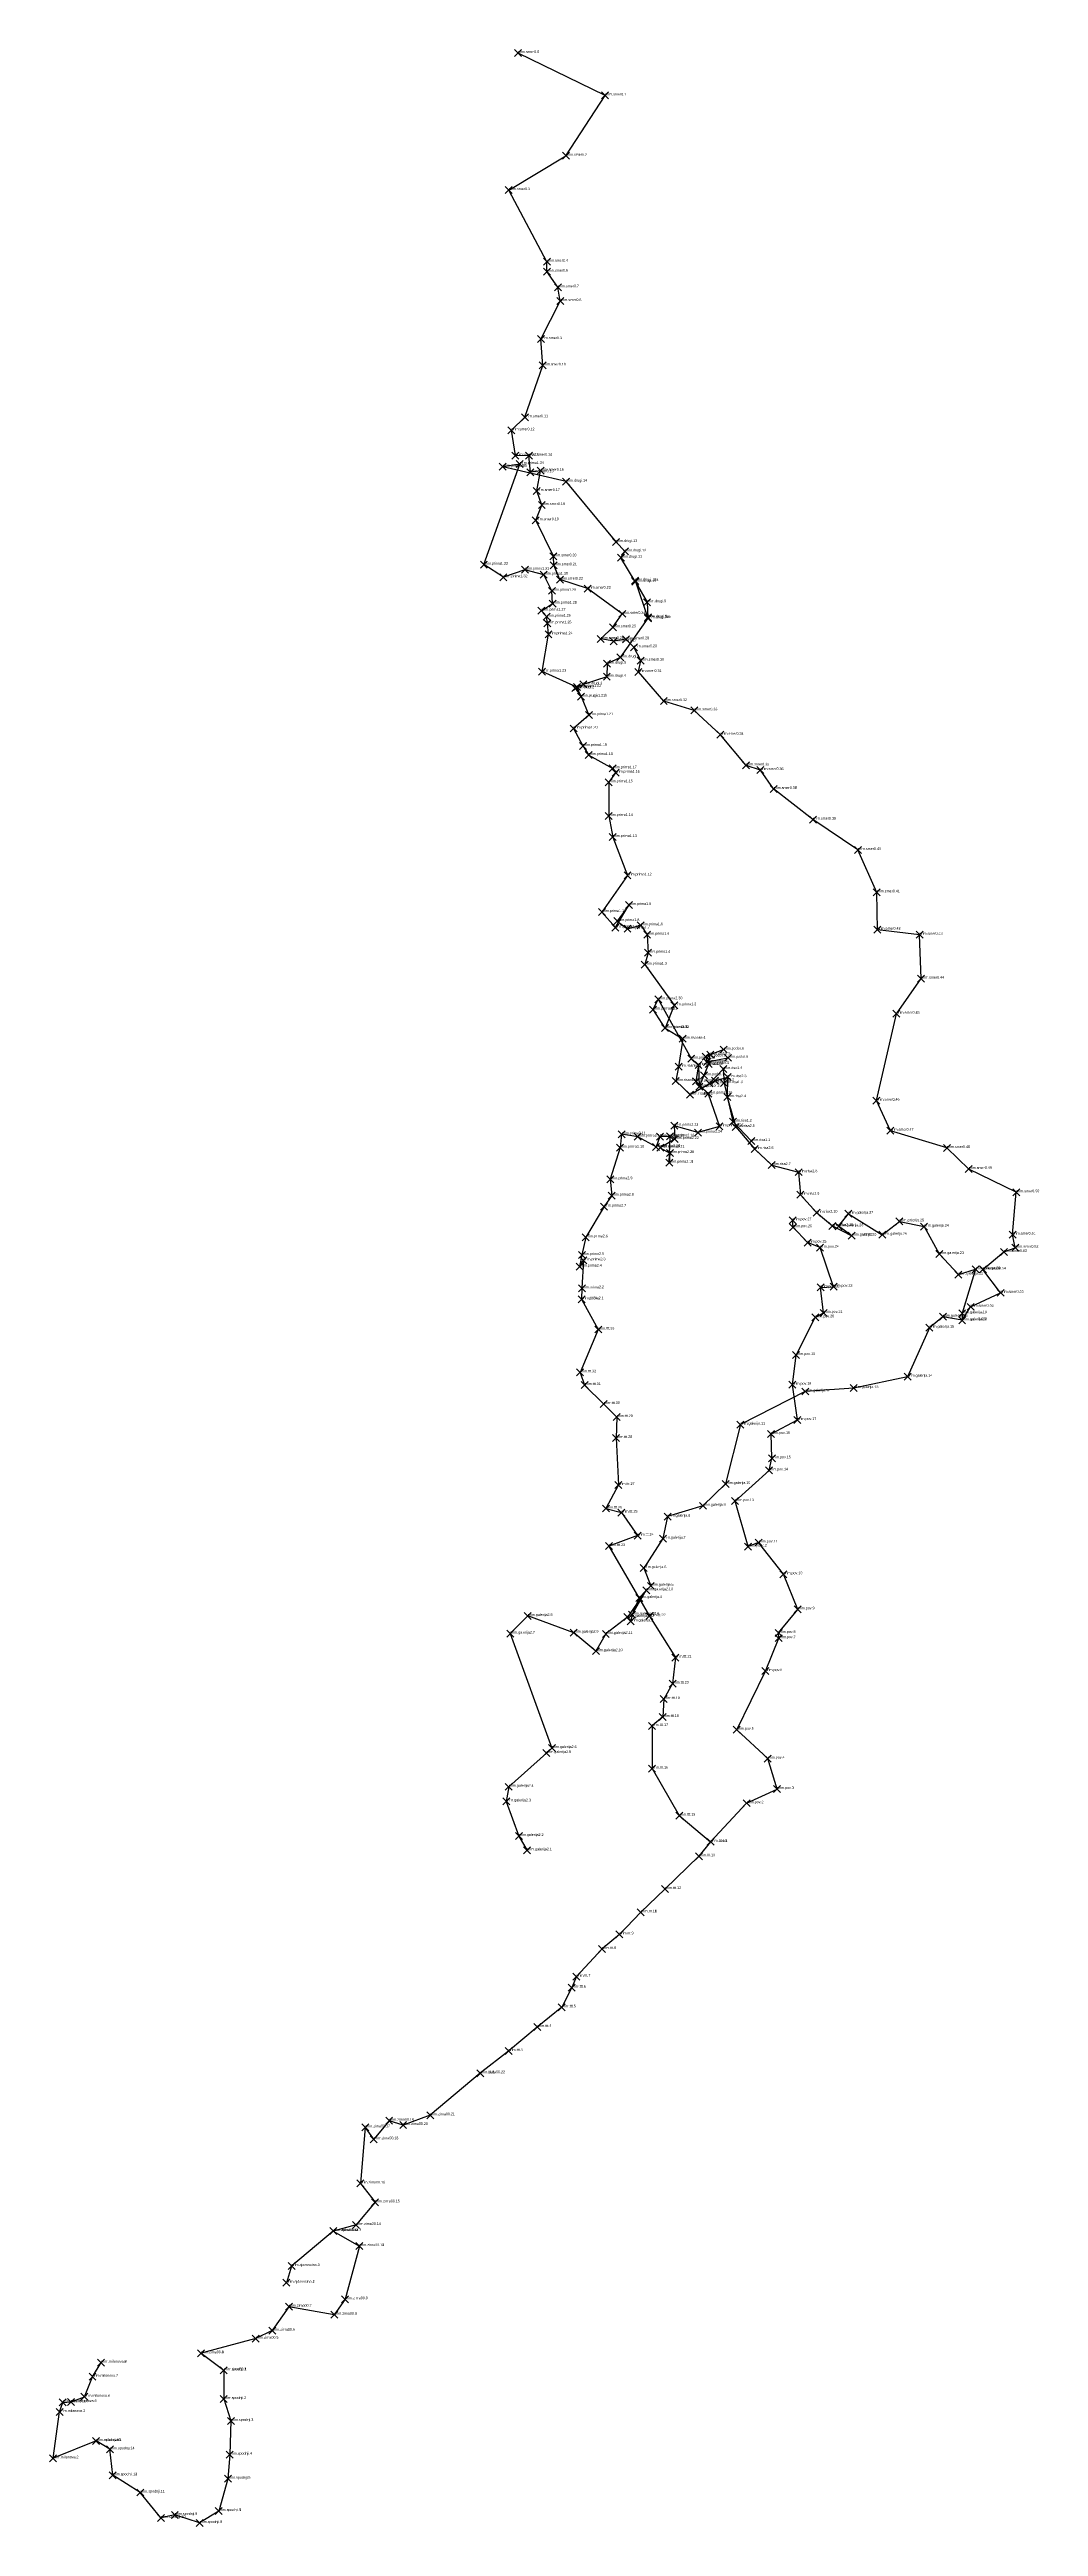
# Model space of a CAD drawing. Extents: x 5404457 to 5404684, y 5123274 to 5123842.
import ezdxf

# ---------------------------------------------------------------- set-up
doc = ezdxf.new("R2010")
doc.units = 0
doc.header["$PDMODE"] = 3
doc.header["$PDSIZE"] = 0.8
for name, color, linetype in [('CentreLine', 5, 'CONTINUOUS'), ('Labels', 7, 'CONTINUOUS'), ('Stations', 7, 'CONTINUOUS')]:
    doc.layers.add(name, color=color, linetype=linetype)

msp = doc.modelspace()

# ---------------------------------------------------------------- linework, layer by layer
at = {"layer": 'CentreLine'}
for p, q in [((5404584.18, 5123831.46, 1610.27), (5404564.21, 5123841.2, 1630.28)), ((5404575.2, 5123817.62, 1606.16), (5404584.18, 5123831.46, 1610.27)), ((5404562.09, 5123809.75, 1594.22), (5404575.2, 5123817.62, 1606.16)), ((5404570.83, 5123793.32, 1587.44), (5404562.09, 5123809.75, 1594.22)), ((5404570.83, 5123791.07, 1581.24), (5404570.83, 5123793.32, 1587.44)), ((5404573.34, 5123787.48, 1574.58), (5404570.83, 5123791.07, 1575.04)), ((5404570.83, 5123791.07, 1575.04), (5404570.83, 5123791.07, 1581.24)), ((5404569.45, 5123775.57, 1566.23), (5404573.9, 5123784.3, 1569.41)), ((5404573.9, 5123784.3, 1569.41), (5404573.34, 5123787.48, 1574.58)), ((5404569.87, 5123769.53, 1564.49), (5404569.45, 5123775.57, 1566.23)), ((5404565.78, 5123757.64, 1560.16), (5404569.87, 5123769.53, 1564.49)), ((5404562.7, 5123754.66, 1557.78), (5404565.78, 5123757.64, 1560.16)), ((5404563.61, 5123748.86, 1557.17), (5404562.7, 5123754.66, 1557.78)), ((5404556.36, 5123723.85, 1697.34), (5404564.59, 5123746.91, 1721.24)), ((5404564.59, 5123746.91, 1721.24), (5404560.7, 5123746.29, 1721.33)), ((5404575.22, 5123742.89, 1729.51), (5404560.7, 5123746.29, 1721.33)), ((5404566.7, 5123748.81, 1556.34), (5404563.61, 5123748.86, 1557.17)), ((5404567.03, 5123745.04, 1557.64), (5404566.7, 5123748.81, 1556.34)), ((5404569.39, 5123745.37, 1557.31), (5404567.03, 5123745.04, 1557.64)), ((5404568.49, 5123740.73, 1555.68), (5404569.39, 5123745.37, 1557.31)), ((5404569.66, 5123737.5, 1554.07), (5404568.49, 5123740.73, 1555.68)), ((5404586.7, 5123729.06, 1730.37), (5404575.22, 5123742.89, 1729.51)), ((5404568.26, 5123734.03, 1553.41), (5404569.66, 5123737.5, 1554.07)), ((5404572.3, 5123725.75, 1552.12), (5404568.26, 5123734.03, 1553.41)), ((5404588.73, 5123726.86, 1730.39), (5404586.7, 5123729.06, 1730.37)), ((5404587.8, 5123725.43, 1730.4), (5404588.73, 5123726.86, 1730.39)), ((5404560.84, 5123720.96, 1695.58), (5404556.36, 5123723.85, 1697.34)), ((5404565.79, 5123722.66, 1697.88), (5404560.84, 5123720.96, 1695.58)), ((5404570.1, 5123721.52, 1698.32), (5404565.79, 5123722.66, 1697.88)), ((5404571.98, 5123717.83, 1696.37), (5404570.1, 5123721.52, 1698.32)), ((5404572.41, 5123723.68, 1556.56), (5404572.3, 5123725.75, 1552.12)), ((5404573.8, 5123720.4, 1554.74), (5404572.41, 5123723.68, 1556.56)), ((5404591.07, 5123719.96, 1730.99), (5404587.8, 5123725.43, 1730.4)), ((5404572.14, 5123714.89, 1691.62), (5404571.98, 5123717.83, 1696.37)), ((5404580.15, 5123718.34, 1552.31), (5404573.8, 5123720.4, 1554.74)), ((5404588.11, 5123712.55, 1548.13), (5404580.15, 5123718.34, 1552.31)), ((5404591.07, 5123719.96, 1730.99), (5404591.06, 5123720.18, 1720.42)), ((5404591.06, 5123720.18, 1720.42), (5404593.99, 5123711.58, 1712.62)), ((5404591.07, 5123719.96, 1730.99), (5404593.79, 5123715.22, 1731.1)), ((5404593.79, 5123715.22, 1731.1), (5404593.98, 5123711.73, 1721.52)), ((5404569.55, 5123713.27, 1689.83), (5404572.14, 5123714.89, 1691.62)), ((5404570.76, 5123711.93, 1688.46), (5404569.55, 5123713.27, 1689.83)), ((5404570.93, 5123710.35, 1687.68), (5404570.76, 5123711.93, 1688.46)), ((5404571.19, 5123707.85, 1677.47), (5404570.93, 5123710.35, 1687.68)), ((5404583.18, 5123706.79, 1543.78), (5404585.95, 5123709.46, 1547.12)), ((5404585.95, 5123709.46, 1547.12), (5404588.11, 5123712.55, 1548.13)), ((5404593.99, 5123711.53, 1692.65), (5404587.66, 5123702.54, 1686.7)), ((5404593.98, 5123711.73, 1721.52), (5404593.99, 5123711.58, 1712.62)), ((5404593.99, 5123711.58, 1712.62), (5404593.99, 5123711.53, 1692.65)), ((5404569.71, 5123699.3, 1662.72), (5404571.19, 5123707.85, 1677.47)), ((5404586.14, 5123706.27, 1540.56), (5404583.18, 5123706.79, 1543.78)), ((5404588.96, 5123706.72, 1541.06), (5404586.14, 5123706.27, 1540.56)), ((5404590.78, 5123704.89, 1539.97), (5404588.96, 5123706.72, 1541.06)), ((5404592.36, 5123701.81, 1539.48), (5404590.78, 5123704.89, 1539.97)), ((5404577.72, 5123695.75, 1665.66), (5404569.71, 5123699.3, 1662.72)), ((5404584.57, 5123698.12, 1683.57), (5404579.15, 5123696.36, 1676.88)), ((5404584.63, 5123701.12, 1683.71), (5404584.57, 5123698.12, 1683.57)), ((5404587.66, 5123702.54, 1686.7), (5404584.63, 5123701.12, 1683.71)), ((5404591.81, 5123699.23, 1534.54), (5404592.36, 5123701.81, 1539.48)), ((5404597.64, 5123692.53, 1532.16), (5404591.81, 5123699.23, 1534.54)), ((5404579.15, 5123696.36, 1676.88), (5404577.31, 5123695.5, 1671.9)), ((5404577.31, 5123695.5, 1671.9), (5404578.65, 5123693.58, 1664.29)), ((5404578.65, 5123693.58, 1664.29), (5404577.72, 5123695.75, 1665.66)), ((5404578.65, 5123693.58, 1664.29), (5404580.46, 5123689.31, 1661.61)), ((5404604.63, 5123690.39, 1533.84), (5404597.64, 5123692.53, 1532.16)), ((5404580.46, 5123689.31, 1661.61), (5404576.93, 5123686.25, 1660.09)), ((5404610.62, 5123684.8, 1527.44), (5404604.63, 5123690.39, 1533.84)), ((5404576.93, 5123686.25, 1660.09), (5404579.07, 5123682.24, 1638.74)), ((5404579.07, 5123682.24, 1638.74), (5404580.42, 5123680.15, 1638.96)), ((5404616.52, 5123677.77, 1524.98), (5404610.62, 5123684.8, 1527.44)), ((5404580.42, 5123680.15, 1638.96), (5404585.91, 5123677.11, 1636.03)), ((5404586.57, 5123676.11, 1635.8), (5404584.99, 5123673.93, 1632.6)), ((5404585.91, 5123677.11, 1636.03), (5404586.57, 5123676.11, 1635.8)), ((5404619.8, 5123676.71, 1526.59), (5404616.52, 5123677.77, 1524.98)), ((5404622.83, 5123672.38, 1526.22), (5404619.8, 5123676.71, 1526.59)), ((5404584.99, 5123673.93, 1632.6), (5404584.99, 5123666.19, 1615.2)), ((5404631.83, 5123665.34, 1523.43), (5404622.83, 5123672.38, 1521.42)), ((5404622.83, 5123672.38, 1521.42), (5404622.83, 5123672.38, 1526.22)), ((5404584.99, 5123666.19, 1615.2), (5404585.93, 5123661.35, 1607.31)), ((5404642.15, 5123658.38, 1530.05), (5404631.83, 5123665.34, 1523.43)), ((5404585.93, 5123661.35, 1607.31), (5404589.31, 5123652.54, 1601.19)), ((5404646.48, 5123648.66, 1531.17), (5404642.15, 5123658.38, 1530.05)), ((5404589.31, 5123652.54, 1601.19), (5404583.43, 5123644.14, 1599.19)), ((5404646.63, 5123640.1, 1529.35), (5404646.48, 5123648.66, 1531.17)), ((5404583.43, 5123644.14, 1599.19), (5404586.53, 5123640.57, 1598.27)), ((5404586.53, 5123640.57, 1598.27), (5404589.65, 5123645.75, 1593.88)), ((5404589.65, 5123645.75, 1593.88), (5404586.97, 5123642.07, 1591.94)), ((5404586.97, 5123642.07, 1591.94), (5404589.31, 5123640.3, 1591.32)), ((5404589.31, 5123640.3, 1591.32), (5404592.35, 5123641.12, 1589.28)), ((5404592.35, 5123641.12, 1589.28), (5404593.82, 5123638.93, 1588.42)), ((5404593.82, 5123638.93, 1588.42), (5404594.04, 5123634.8, 1586.92)), ((5404656.28, 5123638.92, 1530.55), (5404646.63, 5123640.1, 1529.35)), ((5404656.63, 5123628.87, 1524.97), (5404656.28, 5123638.92, 1530.55)), ((5404594.04, 5123634.8, 1586.92), (5404593.26, 5123632.09, 1566.79)), ((5404593.26, 5123632.09, 1566.79), (5404600.03, 5123622.77, 1567.2)), ((5404650.99, 5123620.81, 1521.59), (5404656.63, 5123628.87, 1524.97)), ((5404595.16, 5123621.75, 1579.22), (5404596.37, 5123624.14, 1580.25)), ((5404597.91, 5123617.52, 1568.4), (5404595.16, 5123621.75, 1579.22)), ((5404596.37, 5123624.14, 1580.25), (5404603.91, 5123610.54, 1576.94)), ((5404600.03, 5123622.77, 1567.2), (5404597.91, 5123617.52, 1568.4)), ((5404646.4, 5123600.9, 1512.91), (5404650.99, 5123620.81, 1521.59)), ((5404597.91, 5123617.52, 1568.4), (5404601.98, 5123615.07, 1566.28)), ((5404601.98, 5123615.07, 1566.28), (5404601.02, 5123608.67, 1559.34)), ((5404601.02, 5123608.67, 1559.34), (5404600.39, 5123605.4, 1554.22)), ((5404603.91, 5123610.54, 1576.94), (5404605.59, 5123609.08, 1573.99)), ((5404605.59, 5123609.08, 1573.99), (5404605, 5123605.3, 1575.3)), ((5404605.59, 5123609.08, 1573.99), (5404605.77, 5123604.08, 1570.49)), ((5404606.88, 5123606.71, 1569.99), (5404607.93, 5123609.31, 1570.74)), ((5404608.27, 5123611.43, 1571.23), (5404607.22, 5123610.98, 1568.78)), ((5404607.22, 5123610.98, 1568.78), (5404607.57, 5123609.77, 1567.8)), ((5404607.57, 5123609.77, 1567.8), (5404612.34, 5123610.7, 1567.2)), ((5404607.93, 5123609.31, 1570.74), (5404608.27, 5123611.43, 1571.23)), ((5404608.08, 5123604.82, 1552.34), (5404611.27, 5123608.12, 1552.02)), ((5404608.27, 5123611.43, 1571.23), (5404611.35, 5123612.61, 1571.17)), ((5404611.27, 5123608.12, 1552.02), (5404611.44, 5123604.89, 1549.5)), ((5404600.39, 5123605.4, 1554.22), (5404603.65, 5123602.26, 1549.84)), ((5404603.65, 5123602.26, 1549.84), (5404609.41, 5123605.45, 1553.2)), ((5404603.65, 5123602.26, 1549.84), (5404608.08, 5123604.82, 1552.34)), ((5404605, 5123605.3, 1575.3), (5404607.83, 5123602.47, 1576.68)), ((5404605.77, 5123604.08, 1570.49), (5404606.88, 5123606.71, 1569.99)), ((5404607.83, 5123602.47, 1576.68), (5404610.41, 5123594.98, 1575.99)), ((5404609.41, 5123605.45, 1553.2), (5404612.26, 5123606.27, 1552.73)), ((5404611.44, 5123604.89, 1549.5), (5404613.47, 5123596.09, 1546.56)), ((5404612.26, 5123606.27, 1552.73), (5404612.18, 5123601.68, 1550.08)), ((5404612.18, 5123601.68, 1550.08), (5404614.14, 5123594.84, 1548.05)), ((5404613.47, 5123596.09, 1546.56), (5404617.7, 5123591.63, 1545.7)), ((5404649.62, 5123593.98, 1514.96), (5404646.4, 5123600.9, 1512.91)), ((5404587.59, 5123590.11, 1572.42), (5404585.37, 5123582.85, 1569.35)), ((5404587.97, 5123593.18, 1572.31), (5404587.59, 5123590.11, 1572.42)), ((5404591.64, 5123592.59, 1567.72), (5404587.97, 5123593.18, 1572.31)), ((5404595.85, 5123590.26, 1569.01), (5404591.64, 5123592.59, 1567.72)), ((5404596.76, 5123592.63, 1574.24), (5404595.85, 5123590.26, 1573.61)), ((5404595.85, 5123590.26, 1573.61), (5404595.85, 5123590.26, 1569.01)), ((5404599.09, 5123592.67, 1575.28), (5404596.76, 5123592.63, 1574.24)), ((5404600.14, 5123592.08, 1579.35), (5404596.82, 5123590.09, 1580.1)), ((5404596.82, 5123590.09, 1580.1), (5404599.03, 5123588.86, 1581.07)), ((5404598.87, 5123586.64, 1574.75), (5404599.09, 5123592.67, 1575.28)), ((5404605.47, 5123593.56, 1579.08), (5404600.03, 5123595.12, 1579.08)), ((5404600.03, 5123595.12, 1579.08), (5404600.14, 5123592.08, 1579.35)), ((5404610.41, 5123594.98, 1575.99), (5404605.47, 5123593.56, 1579.08)), ((5404614.14, 5123594.84, 1548.05), (5404618.45, 5123589.79, 1547.7)), ((5404662.56, 5123590.03, 1512.81), (5404649.62, 5123593.98, 1514.96)), ((5404599.03, 5123588.86, 1578.04), (5404598.87, 5123586.64, 1577.49)), ((5404598.87, 5123586.64, 1577.49), (5404598.87, 5123586.64, 1574.75)), ((5404599.03, 5123588.86, 1581.07), (5404599.03, 5123588.86, 1578.04)), ((5404618.45, 5123589.79, 1547.7), (5404622.4, 5123586.11, 1546.94)), ((5404622.4, 5123586.11, 1546.94), (5404628.53, 5123584.47, 1548.94)), ((5404628.53, 5123584.47, 1548.94), (5404628.98, 5123579.29, 1547.3)), ((5404667.57, 5123585.19, 1508.12), (5404662.56, 5123590.03, 1512.81)), ((5404678.46, 5123579.88, 1510.25), (5404667.57, 5123585.19, 1508.12)), ((5404585.7, 5123579.09, 1567.51), (5404583.93, 5123576.56, 1568.64)), ((5404585.37, 5123582.85, 1569.35), (5404585.7, 5123579.09, 1567.51)), ((5404628.98, 5123579.29, 1547.3), (5404632.66, 5123575.21, 1547.4)), ((5404677.61, 5123570.14, 1506.69), (5404678.46, 5123579.88, 1510.25)), ((5404583.93, 5123576.56, 1568.64), (5404579.72, 5123569.55, 1569.35)), ((5404627.29, 5123571.85, 1550.33), (5404627.16, 5123573.43, 1551.85)), ((5404632.66, 5123575.21, 1547.4), (5404636.31, 5123572.14, 1548.72)), ((5404637.73, 5123572.07, 1548.72), (5404639.98, 5123574.94, 1548.72)), ((5404639.98, 5123574.94, 1548.72), (5404647.73, 5123570.1, 1544.65)), ((5404647.73, 5123570.1, 1544.65), (5404651.66, 5123573.18, 1544.91)), ((5404651.66, 5123573.18, 1544.91), (5404657.32, 5123571.97, 1545.32)), ((5404579.72, 5123569.55, 1569.35), (5404578.86, 5123565.49, 1569.35)), ((5404630.6, 5123568.31, 1550.33), (5404627.29, 5123571.85, 1550.33)), ((5404633.47, 5123567.18, 1549.14), (5404630.6, 5123568.31, 1550.33)), ((5404636.31, 5123572.14, 1548.72), (5404640.72, 5123569.89, 1548.72)), ((5404640.72, 5123569.89, 1548.72), (5404637.73, 5123572.07, 1548.72)), ((5404657.32, 5123571.97, 1545.32), (5404660.8, 5123565.7, 1543.12)), ((5404678.25, 5123567.13, 1510.11), (5404677.61, 5123570.14, 1506.69)), ((5404578.86, 5123565.49, 1569.35), (5404578.33, 5123562.79, 1566.87)), ((5404578.33, 5123562.79, 1566.87), (5404579.19, 5123564.28, 1565.21)), ((5404579.19, 5123564.28, 1565.21), (5404578.85, 5123557.85, 1562.61)), ((5404636.56, 5123558.19, 1549.14), (5404633.47, 5123567.18, 1549.14)), ((5404660.8, 5123565.7, 1543.12), (5404665.19, 5123560.99, 1542.79)), ((5404665.19, 5123560.99, 1542.79), (5404669.15, 5123562.2, 1538.79)), ((5404669.15, 5123562.2, 1533.29), (5404666.06, 5123552.12, 1532.74)), ((5404669.15, 5123562.2, 1538.79), (5404669.15, 5123562.2, 1533.29)), ((5404670.82, 5123562.15, 1510.53), (5404675.62, 5123566.18, 1511.86)), ((5404674.86, 5123556.79, 1511.59), (5404670.82, 5123562.15, 1510.53)), ((5404675.62, 5123566.18, 1511.86), (5404678.25, 5123567.13, 1510.11)), ((5404578.85, 5123557.85, 1562.61), (5404578.77, 5123555.32, 1560.25)), ((5404633.58, 5123558.04, 1548.88), (5404636.56, 5123558.19, 1549.14)), ((5404634.29, 5123552.2, 1548.47), (5404633.58, 5123558.04, 1548.88)), ((5404667.98, 5123553.58, 1511.33), (5404674.86, 5123556.79, 1511.59)), ((5404578.77, 5123555.32, 1560.25), (5404582.61, 5123548.38, 1557.2)), ((5404627.98, 5123542.51, 1545.71), (5404632.38, 5123551.16, 1548.13)), ((5404632.38, 5123551.16, 1548.13), (5404634.29, 5123552.2, 1548.47)), ((5404661.63, 5123551.29, 1507.45), (5404658.55, 5123548.79, 1504.67)), ((5404666.06, 5123550.51, 1507.45), (5404661.63, 5123551.29, 1507.45)), ((5404666.06, 5123550.51, 1507.45), (5404667.98, 5123553.58, 1511.33)), ((5404666.06, 5123552.12, 1532.74), (5404666.06, 5123550.51, 1528.75)), ((5404666.06, 5123550.51, 1528.75), (5404666.06, 5123550.51, 1507.45)), ((5404582.61, 5123548.38, 1557.2), (5404578.43, 5123538.53, 1557.2)), ((5404658.55, 5123548.79, 1504.67), (5404653.54, 5123537.56, 1504.67)), ((5404627.14, 5123535.7, 1544.62), (5404627.98, 5123542.51, 1545.71)), ((5404578.43, 5123538.53, 1557.2), (5404579.48, 5123535.64, 1554.8)), ((5404579.48, 5123535.64, 1554.8), (5404583.85, 5123531.28, 1547.45)), ((5404630.08, 5123534.16, 1504.27), (5404615.21, 5123526.58, 1503.69)), ((5404628.28, 5123527.64, 1539.92), (5404627.14, 5123535.7, 1544.62)), ((5404641.19, 5123534.93, 1505.44), (5404630.08, 5123534.16, 1504.27)), ((5404653.54, 5123537.56, 1504.67), (5404641.19, 5123534.93, 1505.44)), ((5404583.85, 5123531.28, 1547.45), (5404586.84, 5123528.28, 1545.19)), ((5404586.84, 5123528.28, 1545.19), (5404586.68, 5123523.49, 1543.45)), ((5404622.24, 5123524.43, 1538.21), (5404628.28, 5123527.64, 1539.92)), ((5404586.68, 5123523.49, 1543.45), (5404587.24, 5123512.71, 1543.45)), ((5404615.21, 5123526.58, 1503.69), (5404611.81, 5123512.95, 1504.06)), ((5404622.43, 5123518.84, 1537.13), (5404622.24, 5123524.43, 1538.21)), ((5404621.79, 5123516.05, 1532.55), (5404622.43, 5123518.84, 1537.13)), ((5404587.24, 5123512.71, 1543.45), (5404584.37, 5123507.32, 1541.23)), ((5404611.81, 5123512.95, 1504.06), (5404606.61, 5123507.93, 1500.76)), ((5404613.97, 5123509.01, 1525.98), (5404621.79, 5123516.05, 1532.55)), ((5404584.37, 5123507.32, 1541.23), (5404587.91, 5123506.37, 1536.86)), ((5404587.91, 5123506.37, 1536.86), (5404591.61, 5123501.09, 1534.12)), ((5404598.5, 5123505.45, 1502.72), (5404597.43, 5123500.43, 1499.51)), ((5404606.61, 5123507.93, 1500.76), (5404598.5, 5123505.45, 1502.72)), ((5404616.96, 5123498.59, 1523.37), (5404613.97, 5123509.01, 1525.98)), ((5404591.61, 5123501.09, 1534.12), (5404585.06, 5123498.7, 1519.17)), ((5404597.43, 5123500.43, 1499.51), (5404593.03, 5123493.64, 1499.23)), ((5404619.39, 5123499.52, 1523.42), (5404616.96, 5123498.59, 1523.37)), ((5404625.08, 5123492.23, 1522.45), (5404619.39, 5123499.52, 1523.42)), ((5404585.06, 5123498.7, 1519.17), (5404594.34, 5123482.62, 1522.11)), ((5404593.03, 5123493.64, 1499.23), (5404594.66, 5123489.58, 1496.7)), ((5404593.6, 5123488.58, 1497.6), (5404589.28, 5123482.42, 1500.33)), ((5404590.36, 5123482.98, 1493.07), (5404593.6, 5123488.58, 1497.6)), ((5404594.66, 5123489.58, 1496.7), (5404591.99, 5123486.81, 1496.09)), ((5404628.34, 5123484.17, 1520.12), (5404625.08, 5123492.23, 1522.45)), ((5404566.44, 5123482.67, 1499.64), (5404562.41, 5123478.64, 1498.11)), ((5404576.99, 5123478.83, 1501.62), (5404566.44, 5123482.67, 1499.64)), ((5404589.28, 5123482.42, 1500.33), (5404584.34, 5123478.56, 1502.02)), ((5404590.36, 5123482.98, 1493.07), (5404590, 5123481.43, 1491.78)), ((5404591.99, 5123486.81, 1496.09), (5404590.36, 5123482.98, 1493.07)), ((5404594.34, 5123482.62, 1522.11), (5404600.29, 5123473.11, 1517.58)), ((5404623.96, 5123478.76, 1515.24), (5404628.34, 5123484.17, 1520.12)), ((5404562.41, 5123478.64, 1498.11), (5404571.97, 5123452.37, 1496.64)), ((5404582.05, 5123474.59, 1501.62), (5404576.99, 5123478.83, 1501.62)), ((5404584.34, 5123478.56, 1502.02), (5404582.05, 5123474.59, 1501.62)), ((5404590, 5123481.43, 1491.78), (5404590, 5123481.43, 1464.18)), ((5404620.95, 5123470.01, 1517.42), (5404624, 5123477.57, 1515.39)), ((5404624, 5123477.57, 1515.39), (5404623.96, 5123478.76, 1515.24)), ((5404600.29, 5123473.11, 1517.58), (5404599.66, 5123467.14, 1517.58)), ((5404599.66, 5123467.14, 1517.58), (5404597.61, 5123463.59, 1517.58)), ((5404614.38, 5123456.56, 1514.78), (5404620.95, 5123470.01, 1517.42)), ((5404597.39, 5123459.5, 1517.58), (5404594.94, 5123457.44, 1516.15)), ((5404597.61, 5123463.59, 1517.58), (5404597.39, 5123459.5, 1517.58)), ((5404594.94, 5123457.44, 1516.15), (5404594.94, 5123447.67, 1512.6)), ((5404621.47, 5123449.95, 1515.8), (5404614.38, 5123456.56, 1514.78)), ((5404570.7, 5123451.22, 1491.95), (5404562.09, 5123443.47, 1488.84)), ((5404571.97, 5123452.37, 1496.64), (5404570.7, 5123451.22, 1491.95)), ((5404623.61, 5123442.97, 1515.54), (5404621.47, 5123449.95, 1515.8)), ((5404562.09, 5123443.47, 1488.84), (5404561.5, 5123440.14, 1487.93)), ((5404594.94, 5123447.67, 1512.6), (5404601.18, 5123436.87, 1515.48)), ((5404616.63, 5123439.72, 1515.54), (5404623.61, 5123442.97, 1515.54)), ((5404561.5, 5123440.14, 1487.93), (5404564.39, 5123432.19, 1484.86)), ((5404601.18, 5123436.87, 1515.48), (5404608.36, 5123430.85, 1512.97)), ((5404608.36, 5123430.85, 1512.97), (5404616.63, 5123439.72, 1515.54)), ((5404564.39, 5123432.19, 1484.86), (5404566.29, 5123428.9, 1491.44)), ((5404605.7, 5123427.56, 1511.43), (5404597.9, 5123420.03, 1509.52)), ((5404608.36, 5123430.85, 1512.97), (5404605.7, 5123427.56, 1511.43)), ((5404597.9, 5123420.03, 1509.52), (5404592.36, 5123414.68, 1505.92)), ((5404592.36, 5123414.68, 1499.12), (5404587.47, 5123409.62, 1500.62)), ((5404592.36, 5123414.68, 1505.92), (5404592.36, 5123414.68, 1499.12)), ((5404587.47, 5123409.62, 1500.62), (5404583.49, 5123406.27, 1500.62)), ((5404583.49, 5123406.27, 1500.62), (5404577.59, 5123399.95, 1497.48)), ((5404576.51, 5123397.41, 1494.18), (5404574.22, 5123392.9, 1489.94)), ((5404577.59, 5123399.95, 1497.48), (5404576.51, 5123397.41, 1494.18)), ((5404574.22, 5123392.9, 1489.94), (5404568.62, 5123388.37, 1489.94)), ((5404568.62, 5123388.37, 1489.94), (5404562.03, 5123382.84, 1489.94)), ((5404562.03, 5123382.84, 1489.94), (5404555.55, 5123377.78, 1480.13)), ((5404555.55, 5123377.78, 1438.63), (5404544.06, 5123368.14, 1438.63)), ((5404555.55, 5123377.78, 1480.13), (5404555.55, 5123377.78, 1438.63)), ((5404529.18, 5123365.38, 1430.86), (5404528.05, 5123352.48, 1429.72)), ((5404531.1, 5123362.63, 1432.64), (5404529.18, 5123365.38, 1430.86)), ((5404534.65, 5123366.86, 1437.27), (5404531.1, 5123362.63, 1432.64)), ((5404537.86, 5123365.88, 1439.8), (5404534.65, 5123366.86, 1437.27)), ((5404544.06, 5123368.14, 1438.63), (5404537.86, 5123365.88, 1439.8)), ((5404528.05, 5123352.48, 1429.72), (5404531.42, 5123348.17, 1426.81)), ((5404531.42, 5123348.17, 1426.81), (5404527.05, 5123342.96, 1426.81)), ((5404521.83, 5123341.56, 1426.81), (5404512.26, 5123333.53, 1426.81)), ((5404527.05, 5123342.96, 1426.81), (5404521.83, 5123341.56, 1426.81)), ((5404521.83, 5123341.56, 1426.81), (5404521.83, 5123341.56, 1404.81)), ((5404521.83, 5123341.56, 1404.81), (5404527.81, 5123338.11, 1399.03)), ((5404527.81, 5123338.11, 1380.23), (5404524.54, 5123325.93, 1362.21)), ((5404527.81, 5123338.11, 1399.03), (5404527.81, 5123338.11, 1380.23)), ((5404512.26, 5123333.53, 1426.81), (5404511.09, 5123329.7, 1426.81)), ((5404511.09, 5123329.7, 1426.81), (5404511.09, 5123329.7, 1414.31)), ((5404511.65, 5123324.2, 1358.24), (5404507.82, 5123318.74, 1339.92)), ((5404522.05, 5123322.37, 1359.17), (5404511.65, 5123324.2, 1358.24)), ((5404524.54, 5123325.93, 1362.21), (5404522.05, 5123322.37, 1359.17)), ((5404507.82, 5123318.74, 1339.92), (5404504.05, 5123316.9, 1339.92)), ((5404504.05, 5123316.9, 1339.92), (5404491.51, 5123313.54, 1324.45)), ((5404491.51, 5123313.54, 1324.45), (5404491.51, 5123313.54, 1300.45)), ((5404491.51, 5123313.54, 1300.45), (5404496.7, 5123309.63, 1289.19)), ((5404464.75, 5123303.54, 1148.58), (5404466.61, 5123308.14, 1147.97)), ((5404466.61, 5123308.14, 1147.97), (5404468.57, 5123311.4, 1144.43)), ((5404468.57, 5123311.4, 1144.43), (5404468.57, 5123311.4, 1134.03)), ((5404496.7, 5123309.63, 1289.19), (5404496.7, 5123309.63, 1276.59)), ((5404496.7, 5123309.63, 1276.59), (5404496.7, 5123303.05, 1273.66)), ((5404459.06, 5123300.06, 1154.61), (5404459.77, 5123302.26, 1153.43)), ((5404459.77, 5123302.26, 1153.43), (5404461.7, 5123302.36, 1150.88)), ((5404461.7, 5123302.36, 1150.88), (5404464.75, 5123303.54, 1148.58)), ((5404496.7, 5123303.05, 1273.66), (5404498.34, 5123298, 1272.23)), ((5404457.56, 5123289.44, 1163.61), (5404459.06, 5123300.06, 1154.61)), ((5404498.34, 5123298, 1272.23), (5404498.07, 5123290.29, 1263.97)), ((5404467.43, 5123293.43, 1206.31), (5404457.56, 5123289.44, 1163.61)), ((5404470.62, 5123291.51, 1207.1), (5404467.43, 5123293.43, 1206.31)), ((5404467.43, 5123293.43, 1206.31), (5404467.43, 5123293.43, 1178.21)), ((5404471.25, 5123285.54, 1207.1), (5404470.62, 5123291.51, 1207.1)), ((5404498.07, 5123290.29, 1263.97), (5404497.68, 5123284.74, 1261.72)), ((5404477.57, 5123281.59, 1229.98), (5404471.25, 5123285.54, 1221.1)), ((5404471.25, 5123285.54, 1221.1), (5404471.25, 5123285.54, 1207.1)), ((5404497.68, 5123284.74, 1261.72), (5404495.56, 5123277.34, 1254.02)), ((5404482.29, 5123275.76, 1229.98), (5404477.57, 5123281.59, 1229.98)), ((5404485.49, 5123276.44, 1230.38), (5404482.29, 5123275.76, 1229.98)), ((5404491.18, 5123274.6, 1230.91), (5404485.49, 5123276.44, 1230.38)), ((5404495.56, 5123277.34, 1233.32), (5404491.18, 5123274.6, 1230.91)), ((5404495.56, 5123277.34, 1254.02), (5404495.56, 5123277.34, 1233.32))]:
    msp.add_line(p, q, dxfattribs=at)
at = {"layer": 'Stations'}
for p in [(5404564.21, 5123841.2, 1630.28), (5404584.18, 5123831.46, 1610.27), (5404575.2, 5123817.62, 1606.16), (5404562.09, 5123809.75, 1594.22), (5404570.83, 5123793.32, 1587.44), (5404570.83, 5123791.07, 1581.24), (5404570.83, 5123791.07, 1575.04), (5404573.34, 5123787.48, 1574.58), (5404573.9, 5123784.3, 1569.41), (5404569.45, 5123775.57, 1566.23), (5404569.87, 5123769.53, 1564.49), (5404562.7, 5123754.66, 1557.78), (5404565.78, 5123757.64, 1560.16), (5404563.61, 5123748.86, 1557.17), (5404566.7, 5123748.81, 1556.34), (5404560.7, 5123746.29, 1721.33), (5404560.7, 5123746.29, 1721.33), (5404564.59, 5123746.91, 1721.24), (5404567.03, 5123745.04, 1557.64), (5404569.39, 5123745.37, 1557.31), (5404575.22, 5123742.89, 1729.51), (5404568.49, 5123740.73, 1555.68), (5404569.66, 5123737.5, 1554.07), (5404568.26, 5123734.03, 1553.41), (5404572.3, 5123725.75, 1552.12), (5404586.7, 5123729.06, 1730.37), (5404588.73, 5123726.86, 1730.39), (5404556.36, 5123723.85, 1697.34), (5404560.84, 5123720.96, 1695.58), (5404565.79, 5123722.66, 1697.88), (5404570.1, 5123721.52, 1698.32), (5404572.41, 5123723.68, 1556.56), (5404573.8, 5123720.4, 1554.74), (5404587.8, 5123725.43, 1730.4), (5404591.06, 5123720.18, 1720.42), (5404571.98, 5123717.83, 1696.37), (5404572.14, 5123714.89, 1691.62), (5404580.15, 5123718.34, 1552.31), (5404591.07, 5123719.96, 1730.99), (5404593.79, 5123715.22, 1731.1), (5404569.55, 5123713.27, 1689.83), (5404570.76, 5123711.93, 1688.46), (5404570.93, 5123710.35, 1687.68), (5404585.95, 5123709.46, 1547.12), (5404588.11, 5123712.55, 1548.13), (5404593.98, 5123711.73, 1721.52), (5404593.99, 5123711.58, 1712.62), (5404593.99, 5123711.58, 1712.62), (5404593.99, 5123711.53, 1692.65), (5404571.19, 5123707.85, 1677.47), (5404583.18, 5123706.79, 1543.78), (5404586.14, 5123706.27, 1540.56), (5404588.96, 5123706.72, 1541.06), (5404590.78, 5123704.89, 1539.97), (5404569.71, 5123699.3, 1662.72), (5404584.57, 5123698.12, 1683.57), (5404584.63, 5123701.12, 1683.71), (5404587.66, 5123702.54, 1686.7), (5404591.81, 5123699.23, 1534.54), (5404592.36, 5123701.81, 1539.48), (5404577.31, 5123695.5, 1671.9), (5404577.72, 5123695.75, 1665.66), (5404578.65, 5123693.58, 1664.29), (5404578.65, 5123693.58, 1664.29), (5404579.15, 5123696.36, 1676.88), (5404597.64, 5123692.53, 1532.16), (5404576.93, 5123686.25, 1660.09), (5404580.46, 5123689.31, 1661.61), (5404604.63, 5123690.39, 1533.84), (5404579.07, 5123682.24, 1638.74), (5404610.62, 5123684.8, 1527.44), (5404580.42, 5123680.15, 1638.96), (5404585.91, 5123677.11, 1636.03), (5404586.57, 5123676.11, 1635.8), (5404616.52, 5123677.77, 1524.98), (5404619.8, 5123676.71, 1526.59), (5404584.99, 5123673.93, 1632.6), (5404622.83, 5123672.38, 1526.22), (5404622.83, 5123672.38, 1521.42), (5404584.99, 5123666.19, 1615.2), (5404631.83, 5123665.34, 1523.43), (5404585.93, 5123661.35, 1607.31), (5404642.15, 5123658.38, 1530.05), (5404589.31, 5123652.54, 1601.19), (5404646.48, 5123648.66, 1531.17), (5404583.43, 5123644.14, 1599.19), (5404586.53, 5123640.57, 1598.27), (5404586.97, 5123642.07, 1591.94), (5404589.65, 5123645.75, 1593.88), (5404592.35, 5123641.12, 1589.28), (5404589.31, 5123640.3, 1591.32), (5404593.82, 5123638.93, 1588.42), (5404594.04, 5123634.8, 1586.92), (5404646.63, 5123640.1, 1529.35), (5404656.28, 5123638.92, 1530.55), (5404593.26, 5123632.09, 1566.79), (5404596.37, 5123624.14, 1580.25), (5404656.63, 5123628.87, 1524.97), (5404595.16, 5123621.75, 1579.22), (5404600.03, 5123622.77, 1567.2), (5404650.99, 5123620.81, 1521.59), (5404597.91, 5123617.52, 1568.4), (5404597.91, 5123617.52, 1568.4), (5404597.91, 5123617.52, 1568.4), (5404601.98, 5123615.07, 1566.28), (5404611.35, 5123612.61, 1571.17), (5404601.02, 5123608.67, 1559.34), (5404603.91, 5123610.54, 1576.94), (5404605.59, 5123609.08, 1573.99), (5404605.59, 5123609.08, 1573.99), (5404606.88, 5123606.71, 1569.99), (5404607.22, 5123610.98, 1568.78), (5404607.57, 5123609.77, 1567.8), (5404607.93, 5123609.31, 1570.74), (5404608.27, 5123611.43, 1571.23), (5404611.27, 5123608.12, 1552.02), (5404612.34, 5123610.7, 1567.2), (5404600.39, 5123605.4, 1554.22), (5404603.65, 5123602.26, 1549.84), (5404603.65, 5123602.26, 1549.84), (5404603.65, 5123602.26, 1549.84), (5404605, 5123605.3, 1575.3), (5404605.77, 5123604.08, 1570.49), (5404607.83, 5123602.47, 1576.68), (5404608.08, 5123604.82, 1552.34), (5404609.41, 5123605.45, 1553.2), (5404611.44, 5123604.89, 1549.5), (5404612.18, 5123601.68, 1550.08), (5404612.26, 5123606.27, 1552.73), (5404646.4, 5123600.9, 1512.91), (5404600.03, 5123595.12, 1579.08), (5404610.41, 5123594.98, 1575.99), (5404613.47, 5123596.09, 1546.56), (5404587.59, 5123590.11, 1572.42), (5404587.97, 5123593.18, 1572.31), (5404591.64, 5123592.59, 1567.72), (5404595.85, 5123590.26, 1569.01), (5404595.85, 5123590.26, 1573.61), (5404596.76, 5123592.63, 1574.24), (5404596.82, 5123590.09, 1580.1), (5404599.09, 5123592.67, 1575.28), (5404600.14, 5123592.08, 1579.35), (5404605.47, 5123593.56, 1579.08), (5404614.14, 5123594.84, 1548.05), (5404617.7, 5123591.63, 1545.7), (5404618.45, 5123589.79, 1547.7), (5404649.62, 5123593.98, 1514.96), (5404662.56, 5123590.03, 1512.81), (5404598.87, 5123586.64, 1574.75), (5404598.87, 5123586.64, 1577.49), (5404599.03, 5123588.86, 1578.04), (5404599.03, 5123588.86, 1581.07), (5404622.4, 5123586.11, 1546.94), (5404628.53, 5123584.47, 1548.94), (5404667.57, 5123585.19, 1508.12), (5404585.37, 5123582.85, 1569.35), (5404585.7, 5123579.09, 1567.51), (5404628.98, 5123579.29, 1547.3), (5404678.46, 5123579.88, 1510.25), (5404583.93, 5123576.56, 1568.64), (5404627.16, 5123573.43, 1551.85), (5404632.66, 5123575.21, 1547.4), (5404639.98, 5123574.94, 1548.72), (5404651.66, 5123573.18, 1544.91), (5404579.72, 5123569.55, 1569.35), (5404627.29, 5123571.85, 1550.33), (5404630.6, 5123568.31, 1550.33), (5404633.47, 5123567.18, 1549.14), (5404636.31, 5123572.14, 1548.72), (5404637.73, 5123572.07, 1548.72), (5404640.72, 5123569.89, 1548.72), (5404640.72, 5123569.89, 1548.72), (5404647.73, 5123570.1, 1544.65), (5404657.32, 5123571.97, 1545.32), (5404677.61, 5123570.14, 1506.69), (5404678.25, 5123567.13, 1510.11), (5404578.33, 5123562.79, 1566.87), (5404578.86, 5123565.49, 1569.35), (5404579.19, 5123564.28, 1565.21), (5404660.8, 5123565.7, 1543.12), (5404665.19, 5123560.99, 1542.79), (5404669.15, 5123562.2, 1533.29), (5404669.15, 5123562.2, 1538.79), (5404670.82, 5123562.15, 1510.53), (5404675.62, 5123566.18, 1511.86), (5404578.77, 5123555.32, 1560.25), (5404578.77, 5123555.32, 1560.25), (5404578.85, 5123557.85, 1562.61), (5404633.58, 5123558.04, 1548.88), (5404636.56, 5123558.19, 1549.14), (5404674.86, 5123556.79, 1511.59), (5404632.38, 5123551.16, 1548.13), (5404634.29, 5123552.2, 1548.47), (5404661.63, 5123551.29, 1507.45), (5404666.06, 5123552.12, 1532.74), (5404666.06, 5123550.51, 1507.45), (5404666.06, 5123550.51, 1507.45), (5404666.06, 5123550.51, 1528.75), (5404667.98, 5123553.58, 1511.33), (5404582.61, 5123548.38, 1557.2), (5404658.55, 5123548.79, 1504.67), (5404578.43, 5123538.53, 1557.2), (5404627.98, 5123542.51, 1545.71), (5404579.48, 5123535.64, 1554.8), (5404627.14, 5123535.7, 1544.62), (5404630.08, 5123534.16, 1504.27), (5404641.19, 5123534.93, 1505.44), (5404653.54, 5123537.56, 1504.67), (5404583.85, 5123531.28, 1547.45), (5404586.84, 5123528.28, 1545.19), (5404628.28, 5123527.64, 1539.92), (5404586.68, 5123523.49, 1543.45), (5404615.21, 5123526.58, 1503.69), (5404622.24, 5123524.43, 1538.21), (5404621.79, 5123516.05, 1532.55), (5404622.43, 5123518.84, 1537.13), (5404587.24, 5123512.71, 1543.45), (5404611.81, 5123512.95, 1504.06), (5404584.37, 5123507.32, 1541.23), (5404587.91, 5123506.37, 1536.86), (5404598.5, 5123505.45, 1502.72), (5404606.61, 5123507.93, 1500.76), (5404613.97, 5123509.01, 1525.98), (5404585.06, 5123498.7, 1519.17), (5404591.61, 5123501.09, 1534.12), (5404597.43, 5123500.43, 1499.51), (5404616.96, 5123498.59, 1523.37), (5404619.39, 5123499.52, 1523.42), (5404593.03, 5123493.64, 1499.23), (5404593.6, 5123488.58, 1497.6), (5404594.66, 5123489.58, 1496.7), (5404625.08, 5123492.23, 1522.45), (5404566.44, 5123482.67, 1499.64), (5404589.28, 5123482.42, 1500.33), (5404590, 5123481.43, 1464.18), (5404590, 5123481.43, 1491.78), (5404590.36, 5123482.98, 1493.07), (5404590.36, 5123482.98, 1493.07), (5404591.99, 5123486.81, 1496.09), (5404594.34, 5123482.62, 1522.11), (5404628.34, 5123484.17, 1520.12), (5404562.41, 5123478.64, 1498.11), (5404576.99, 5123478.83, 1501.62), (5404584.34, 5123478.56, 1502.02), (5404623.96, 5123478.76, 1515.24), (5404624, 5123477.57, 1515.39), (5404582.05, 5123474.59, 1501.62), (5404600.29, 5123473.11, 1517.58), (5404620.95, 5123470.01, 1517.42), (5404599.66, 5123467.14, 1517.58), (5404597.39, 5123459.5, 1517.58), (5404597.61, 5123463.59, 1517.58), (5404594.94, 5123457.44, 1516.15), (5404614.38, 5123456.56, 1514.78), (5404570.7, 5123451.22, 1491.95), (5404571.97, 5123452.37, 1496.64), (5404594.94, 5123447.67, 1512.6), (5404621.47, 5123449.95, 1515.8), (5404562.09, 5123443.47, 1488.84), (5404623.61, 5123442.97, 1515.54), (5404561.5, 5123440.14, 1487.93), (5404601.18, 5123436.87, 1515.48), (5404616.63, 5123439.72, 1515.54), (5404564.39, 5123432.19, 1484.86), (5404608.36, 5123430.85, 1512.97), (5404608.36, 5123430.85, 1512.97), (5404566.29, 5123428.9, 1491.44), (5404605.7, 5123427.56, 1511.43), (5404597.9, 5123420.03, 1509.52), (5404592.36, 5123414.68, 1499.12), (5404592.36, 5123414.68, 1505.92), (5404587.47, 5123409.62, 1500.62), (5404583.49, 5123406.27, 1500.62), (5404576.51, 5123397.41, 1494.18), (5404577.59, 5123399.95, 1497.48), (5404574.22, 5123392.9, 1489.94), (5404568.62, 5123388.37, 1489.94), (5404562.03, 5123382.84, 1489.94), (5404555.55, 5123377.78, 1438.63), (5404555.55, 5123377.78, 1438.63), (5404555.55, 5123377.78, 1480.13), (5404544.06, 5123368.14, 1438.63), (5404529.18, 5123365.38, 1430.86), (5404531.1, 5123362.63, 1432.64), (5404534.65, 5123366.86, 1437.27), (5404537.86, 5123365.88, 1439.8), (5404528.05, 5123352.48, 1429.72), (5404531.42, 5123348.17, 1426.81), (5404521.83, 5123341.56, 1426.81), (5404521.83, 5123341.56, 1404.81), (5404521.83, 5123341.56, 1426.81), (5404527.05, 5123342.96, 1426.81), (5404527.81, 5123338.11, 1380.23), (5404527.81, 5123338.11, 1399.03), (5404511.09, 5123329.7, 1414.31), (5404511.09, 5123329.7, 1426.81), (5404512.26, 5123333.53, 1426.81), (5404511.65, 5123324.2, 1358.24), (5404522.05, 5123322.37, 1359.17), (5404524.54, 5123325.93, 1362.21), (5404504.05, 5123316.9, 1339.92), (5404507.82, 5123318.74, 1339.92), (5404468.57, 5123311.4, 1134.03), (5404468.57, 5123311.4, 1144.43), (5404491.51, 5123313.54, 1300.45), (5404491.51, 5123313.54, 1324.45), (5404466.61, 5123308.14, 1147.97), (5404496.7, 5123309.63, 1276.59), (5404496.7, 5123309.63, 1276.59), (5404496.7, 5123309.63, 1289.19), (5404459.06, 5123300.06, 1154.61), (5404459.77, 5123302.26, 1153.43), (5404461.7, 5123302.36, 1150.88), (5404464.75, 5123303.54, 1148.58), (5404496.7, 5123303.05, 1273.66), (5404498.34, 5123298, 1272.23), (5404457.56, 5123289.44, 1163.61), (5404467.43, 5123293.43, 1206.31), (5404467.43, 5123293.43, 1178.21), (5404467.43, 5123293.43, 1206.31), (5404470.62, 5123291.51, 1207.1), (5404498.07, 5123290.29, 1263.97), (5404471.25, 5123285.54, 1207.1), (5404471.25, 5123285.54, 1221.1), (5404497.68, 5123284.74, 1261.72), (5404477.57, 5123281.59, 1229.98), (5404495.56, 5123277.34, 1233.32), (5404495.56, 5123277.34, 1254.02), (5404482.29, 5123275.76, 1229.98), (5404485.49, 5123276.44, 1230.38), (5404491.18, 5123274.6, 1230.91)]:
    msp.add_point(p, dxfattribs=at)

# ---------------------------------------------------------------- texts
at = {"layer": 'Labels'}
for s, p in [('prim.smer0.0', (5404564.21, 5123841.2, 1630.28)), ('prim.smer0.1', (5404584.18, 5123831.46, 1610.27)), ('prim.smer0.2', (5404575.2, 5123817.62, 1606.16)), ('prim.smer0.3', (5404562.09, 5123809.75, 1594.22)), ('prim.smer0.4', (5404570.83, 5123793.32, 1587.44)), ('prim.smer0.5', (5404570.83, 5123791.07, 1581.24)), ('prim.smer0.6', (5404570.83, 5123791.07, 1575.04)), ('prim.smer0.7', (5404573.34, 5123787.48, 1574.58)), ('prim.smer0.8', (5404573.9, 5123784.3, 1569.41)), ('prim.smer0.9', (5404569.45, 5123775.57, 1566.23)), ('prim.smer0.10', (5404569.87, 5123769.53, 1564.49)), ('prim.smer0.12', (5404562.7, 5123754.66, 1557.78)), ('prim.smer0.11', (5404565.78, 5123757.64, 1560.16)), ('prim.smer0.13', (5404563.61, 5123748.86, 1557.17)), ('prim.smer0.14', (5404566.7, 5123748.81, 1556.34)), ('prim.drugi.15', (5404560.7, 5123746.29, 1721.33)), ('prim.prima1.35', (5404560.7, 5123746.29, 1721.33)), ('prim.prima1.34', (5404564.59, 5123746.91, 1721.24)), ('prim.smer0.15', (5404567.03, 5123745.04, 1557.64)), ('prim.smer0.16', (5404569.39, 5123745.37, 1557.31)), ('prim.drugi.14', (5404575.22, 5123742.89, 1729.51)), ('prim.smer0.17', (5404568.49, 5123740.73, 1555.68)), ('prim.smer0.18', (5404569.66, 5123737.5, 1554.07)), ('prim.smer0.19', (5404568.26, 5123734.03, 1553.41)), ('prim.drugi.13', (5404586.7, 5123729.06, 1730.37)), ('prim.drugi.12', (5404588.73, 5123726.86, 1730.39)), ('prim.prima1.33', (5404556.36, 5123723.85, 1697.34)), ('prim.prima1.32', (5404560.84, 5123720.96, 1695.58)), ('prim.prima1.31', (5404565.79, 5123722.66, 1697.88)), ('prim.prima1.30', (5404570.1, 5123721.52, 1698.32)), ('prim.smer0.20', (5404572.3, 5123725.75, 1552.12)), ('prim.smer0.21', (5404572.41, 5123723.68, 1556.56)), ('prim.smer0.22', (5404573.8, 5123720.4, 1554.74)), ('prim.drugi.11', (5404587.8, 5123725.43, 1730.4)), ('prim.drugi.10a', (5404591.06, 5123720.18, 1720.42)), ('prim.prima1.29', (5404571.98, 5123717.83, 1696.37)), ('prim.prima1.28', (5404572.14, 5123714.89, 1691.62)), ('prim.smer0.23', (5404580.15, 5123718.34, 1552.31)), ('prim.drugi.10', (5404591.07, 5123719.96, 1730.99)), ('prim.drugi.9', (5404593.79, 5123715.22, 1731.1)), ('prim.prima1.27', (5404569.55, 5123713.27, 1689.83)), ('prim.prima1.26', (5404570.76, 5123711.93, 1688.46)), ('prim.prima1.25', (5404570.93, 5123710.35, 1687.68)), ('prim.smer0.25', (5404585.95, 5123709.46, 1547.12)), ('prim.smer0.24', (5404588.11, 5123712.55, 1548.13)), ('prim.drugi.8', (5404593.98, 5123711.73, 1721.52)), ('prim.drugi.10b', (5404593.99, 5123711.58, 1712.62)), ('prim.drugi.7a', (5404593.99, 5123711.58, 1712.62)), ('prim.drugi.7', (5404593.99, 5123711.53, 1692.65)), ('prim.prima1.24', (5404571.19, 5123707.85, 1677.47)), ('prim.smer0.26', (5404583.18, 5123706.79, 1543.78)), ('prim.smer0.27', (5404586.14, 5123706.27, 1540.56)), ('prim.smer0.28', (5404588.96, 5123706.72, 1541.06)), ('prim.smer0.29', (5404590.78, 5123704.89, 1539.97)), ('prim.prima1.23', (5404569.71, 5123699.3, 1662.72)), ('prim.drugi.4', (5404584.57, 5123698.12, 1683.57)), ('prim.drugi.5', (5404584.63, 5123701.12, 1683.71)), ('prim.drugi.6', (5404587.66, 5123702.54, 1686.7)), ('prim.smer0.31', (5404591.81, 5123699.23, 1534.54)), ('prim.smer0.30', (5404592.36, 5123701.81, 1539.48)), ('prim.drugi.2', (5404577.31, 5123695.5, 1671.9)), ('prim.prima1.22', (5404577.72, 5123695.75, 1665.66)), ('prim.prima1.21b', (5404578.65, 5123693.58, 1664.29)), ('prim.drugi.1', (5404578.65, 5123693.58, 1664.29)), ('prim.drugi.3', (5404579.15, 5123696.36, 1676.88)), ('prim.smer0.32', (5404597.64, 5123692.53, 1532.16)), ('prim.prima1.20', (5404576.93, 5123686.25, 1660.09)), ('prim.prima1.21', (5404580.46, 5123689.31, 1661.61)), ('prim.smer0.33', (5404604.63, 5123690.39, 1533.84)), ('prim.prima1.19', (5404579.07, 5123682.24, 1638.74)), ('prim.smer0.34', (5404610.62, 5123684.8, 1527.44)), ('prim.prima1.18', (5404580.42, 5123680.15, 1638.96)), ('prim.prima1.17', (5404585.91, 5123677.11, 1636.03)), ('prim.prima1.16', (5404586.57, 5123676.11, 1635.8)), ('prim.smer0.35', (5404616.52, 5123677.77, 1524.98)), ('prim.smer0.36', (5404619.8, 5123676.71, 1526.59)), ('prim.prima1.15', (5404584.99, 5123673.93, 1632.6)), ('prim.smer0.37', (5404622.83, 5123672.38, 1526.22)), ('prim.smer0.38', (5404622.83, 5123672.38, 1521.42)), ('prim.prima1.14', (5404584.99, 5123666.19, 1615.2)), ('prim.smer0.39', (5404631.83, 5123665.34, 1523.43)), ('prim.prima1.13', (5404585.93, 5123661.35, 1607.31)), ('prim.smer0.40', (5404642.15, 5123658.38, 1530.05)), ('prim.prima1.12', (5404589.31, 5123652.54, 1601.19)), ('prim.smer0.41', (5404646.48, 5123648.66, 1531.17)), ('prim.prima1.11', (5404583.43, 5123644.14, 1599.19)), ('prim.prima1.8', (5404586.97, 5123642.07, 1591.94)), ('prim.prima1.9', (5404589.65, 5123645.75, 1593.88)), ('prim.prima1.6', (5404592.35, 5123641.12, 1589.28)), ('prim.prima1.10', (5404586.53, 5123640.57, 1598.27)), ('prim.prima1.7', (5404589.31, 5123640.3, 1591.32)), ('prim.prima1.5', (5404593.82, 5123638.93, 1588.42)), ('prim.smer0.42', (5404646.63, 5123640.1, 1529.35)), ('prim.smer0.43', (5404656.28, 5123638.92, 1530.55)), ('prim.prima1.3', (5404593.26, 5123632.09, 1566.79)), ('prim.prima1.4', (5404594.04, 5123634.8, 1586.92)), ('prim.prima2.30', (5404596.37, 5123624.14, 1580.25)), ('prim.smer0.44', (5404656.63, 5123628.87, 1524.97)), ('prim.prima2.31', (5404595.16, 5123621.75, 1579.22)), ('prim.prima1.2', (5404600.03, 5123622.77, 1567.2)), ('prim.smer0.45', (5404650.99, 5123620.81, 1521.59)), ('prim.risanke.5', (5404597.91, 5123617.52, 1568.4)), ('prim.prima2.32', (5404597.91, 5123617.52, 1568.4)), ('prim.prima1.1', (5404597.91, 5123617.52, 1568.4)), ('prim.risanke.4', (5404601.98, 5123615.07, 1566.28)), ('prim.podor.6', (5404611.35, 5123612.61, 1571.17)), ('prim.risanke.3', (5404601.02, 5123608.67, 1559.34)), ('prim.prima2.29', (5404603.91, 5123610.54, 1576.94)), ('prim.podor.1', (5404605.59, 5123609.08, 1573.99)), ('prim.prima2.28', (5404605.59, 5123609.08, 1573.99)), ('prim.podor.3', (5404606.88, 5123606.71, 1569.99)), ('prim.podor.7', (5404607.22, 5123610.98, 1568.78)), ('prim.podor.8', (5404607.57, 5123609.77, 1567.8)), ('prim.podor.4', (5404607.93, 5123609.31, 1570.74)), ('prim.podor.5', (5404608.27, 5123611.43, 1571.23)), ('prim.risa1.4', (5404611.27, 5123608.12, 1552.02)), ('prim.podor.9', (5404612.34, 5123610.7, 1567.2)), ('prim.risanke.2', (5404600.39, 5123605.4, 1554.22)), ('prim.risa2.1', (5404603.65, 5123602.26, 1549.84)), ('prim.risa1.6', (5404603.65, 5123602.26, 1549.84)), ('prim.risanke.1', (5404603.65, 5123602.26, 1549.84)), ('prim.prima2.27', (5404605, 5123605.3, 1575.3)), ('prim.podor.2', (5404605.77, 5123604.08, 1570.49)), ('prim.prima2.26', (5404607.83, 5123602.47, 1576.68)), ('prim.risa1.5', (5404608.08, 5123604.82, 1552.34)), ('prim.risa2.2', (5404609.41, 5123605.45, 1553.2)), ('prim.risa1.3', (5404611.44, 5123604.89, 1549.5)), ('prim.risa2.4', (5404612.18, 5123601.68, 1550.08)), ('prim.risa2.3', (5404612.26, 5123606.27, 1552.73)), ('prim.smer0.46', (5404646.4, 5123600.9, 1512.91)), ('prim.risa1.2', (5404613.47, 5123596.09, 1546.56)), ('prim.prima2.10', (5404587.59, 5123590.11, 1572.42)), ('prim.prima2.11', (5404587.97, 5123593.18, 1572.31)), ('prim.prima2.12', (5404591.64, 5123592.59, 1567.72)), ('prim.prima2.13', (5404595.85, 5123590.26, 1569.01)), ('prim.prima2.14', (5404595.85, 5123590.26, 1573.61)), ('prim.prima2.15', (5404596.76, 5123592.63, 1574.24)), ('prim.prima2.21', (5404596.82, 5123590.09, 1580.1)), ('prim.prima2.16', (5404599.09, 5123592.67, 1575.28)), ('prim.prima2.23', (5404600.03, 5123595.12, 1579.08)), ('prim.prima2.22', (5404600.14, 5123592.08, 1579.35)), ('prim.prima2.24', (5404605.47, 5123593.56, 1579.08)), ('prim.prima2.25', (5404610.41, 5123594.98, 1575.99)), ('prim.risa2.5', (5404614.14, 5123594.84, 1548.05)), ('prim.risa1.1', (5404617.7, 5123591.63, 1545.7)), ('prim.risa2.6', (5404618.45, 5123589.79, 1547.7)), ('prim.smer0.47', (5404649.62, 5123593.98, 1514.96)), ('prim.smer0.48', (5404662.56, 5123590.03, 1512.81)), ('prim.prima2.17', (5404598.87, 5123586.64, 1574.75)), ('prim.prima2.18', (5404598.87, 5123586.64, 1577.49)), ('prim.prima2.19', (5404599.03, 5123588.86, 1578.04)), ('prim.prima2.20', (5404599.03, 5123588.86, 1581.07)), ('prim.risa2.7', (5404622.4, 5123586.11, 1546.94)), ('prim.risa2.8', (5404628.53, 5123584.47, 1548.94)), ('prim.smer0.49', (5404667.57, 5123585.19, 1508.12)), ('prim.prima2.9', (5404585.37, 5123582.85, 1569.35)), ('prim.prima2.8', (5404585.7, 5123579.09, 1567.51)), ('prim.risa2.9', (5404628.98, 5123579.29, 1547.3)), ('prim.smer0.50', (5404678.46, 5123579.88, 1510.25)), ('prim.prima2.7', (5404583.93, 5123576.56, 1568.64)), ('prim.pov.27', (5404627.16, 5123573.43, 1551.85)), ('prim.risa2.10', (5404632.66, 5123575.21, 1547.4)), ('prim.galerija.27', (5404639.98, 5123574.94, 1548.72)), ('prim.galerija.25', (5404651.66, 5123573.18, 1544.91)), ('prim.prima2.6', (5404579.72, 5123569.55, 1569.35)), ('prim.pov.26', (5404627.29, 5123571.85, 1550.33)), ('prim.pov.25', (5404630.6, 5123568.31, 1550.33)), ('prim.pov.24', (5404633.47, 5123567.18, 1549.14)), ('prim.risa2.11', (5404636.31, 5123572.14, 1548.72)), ('prim.galerija.28', (5404637.73, 5123572.07, 1548.72)), ('prim.galerija.29', (5404640.72, 5123569.89, 1548.72)), ('prim.risa2.12', (5404640.72, 5123569.89, 1548.72)), ('prim.galerija.26', (5404647.73, 5123570.1, 1544.65)), ('prim.galerija.24', (5404657.32, 5123571.97, 1545.32)), ('prim.smer0.51', (5404677.61, 5123570.14, 1506.69)), ('prim.smer0.52', (5404678.25, 5123567.13, 1510.11)), ('prim.prima2.4', (5404578.33, 5123562.79, 1566.87)), ('prim.prima2.5', (5404578.86, 5123565.49, 1569.35)), ('prim.prima2.3', (5404579.19, 5123564.28, 1565.21)), ('prim.galerija.23', (5404660.8, 5123565.7, 1543.12)), ('prim.galerija.20', (5404669.15, 5123562.2, 1533.29)), ('prim.galerija.21', (5404669.15, 5123562.2, 1538.79)), ('prim.smer0.54', (5404670.82, 5123562.15, 1510.53)), ('prim.smer0.53', (5404675.62, 5123566.18, 1511.86)), ('prim.prima2.2', (5404578.85, 5123557.85, 1562.61)), ('prim.pov.22', (5404633.58, 5123558.04, 1548.88)), ('prim.pov.23', (5404636.56, 5123558.19, 1549.14)), ('prim.galerija.22', (5404665.19, 5123560.99, 1542.79)), ('prim.smer0.55', (5404674.86, 5123556.79, 1511.59)), ('prim.ttt.34', (5404578.77, 5123555.32, 1560.25)), ('prim.prima2.1', (5404578.77, 5123555.32, 1560.25)), ('prim.pov.20', (5404632.38, 5123551.16, 1548.13)), ('prim.pov.21', (5404634.29, 5123552.2, 1548.47)), ('prim.galerija.16', (5404661.63, 5123551.29, 1507.45)), ('prim.galerija.19', (5404666.06, 5123552.12, 1532.74)), ('prim.smer0.57', (5404666.06, 5123550.51, 1507.45)), ('prim.galerija.17', (5404666.06, 5123550.51, 1507.45)), ('prim.galerija.18', (5404666.06, 5123550.51, 1528.75)), ('prim.smer0.56', (5404667.98, 5123553.58, 1511.33)), ('prim.ttt.33', (5404582.61, 5123548.38, 1557.2)), ('prim.galerija.15', (5404658.55, 5123548.79, 1504.67)), ('prim.ttt.32', (5404578.43, 5123538.53, 1557.2)), ('prim.pov.19', (5404627.98, 5123542.51, 1545.71)), ('prim.ttt.31', (5404579.48, 5123535.64, 1554.8)), ('prim.pov.18', (5404627.14, 5123535.7, 1544.62)), ('prim.galerija.12', (5404630.08, 5123534.16, 1504.27)), ('prim.galerija.13', (5404641.19, 5123534.93, 1505.44)), ('prim.galerija.14', (5404653.54, 5123537.56, 1504.67)), ('prim.ttt.30', (5404583.85, 5123531.28, 1547.45)), ('prim.ttt.29', (5404586.84, 5123528.28, 1545.19)), ('prim.pov.17', (5404628.28, 5123527.64, 1539.92)), ('prim.ttt.28', (5404586.68, 5123523.49, 1543.45)), ('prim.galerija.11', (5404615.21, 5123526.58, 1503.69)), ('prim.pov.16', (5404622.24, 5123524.43, 1538.21)), ('prim.pov.14', (5404621.79, 5123516.05, 1532.55)), ('prim.pov.15', (5404622.43, 5123518.84, 1537.13)), ('prim.ttt.27', (5404587.24, 5123512.71, 1543.45)), ('prim.galerija.10', (5404611.81, 5123512.95, 1504.06)), ('prim.ttt.26', (5404584.37, 5123507.32, 1541.23)), ('prim.ttt.25', (5404587.91, 5123506.37, 1536.86)), ('prim.galerija.8', (5404598.5, 5123505.45, 1502.72)), ('prim.galerija.9', (5404606.61, 5123507.93, 1500.76)), ('prim.pov.13', (5404613.97, 5123509.01, 1525.98)), ('prim.ttt.23', (5404585.06, 5123498.7, 1519.17)), ('prim.ttt.24', (5404591.61, 5123501.09, 1534.12)), ('prim.galerija.7', (5404597.43, 5123500.43, 1499.51)), ('prim.pov.12', (5404616.96, 5123498.59, 1523.37)), ('prim.pov.11', (5404619.39, 5123499.52, 1523.42)), ('prim.galerija.6', (5404593.03, 5123493.64, 1499.23)), ('prim.galerija2.13', (5404593.6, 5123488.58, 1497.6)), ('prim.galerija.5', (5404594.66, 5123489.58, 1496.7)), ('prim.pov.10', (5404625.08, 5123492.23, 1522.45)), ('prim.galerija2.8', (5404566.44, 5123482.67, 1499.64)), ('prim.galerija2.12', (5404589.28, 5123482.42, 1500.33)), ('prim.galerija2.14', (5404590.36, 5123482.98, 1493.07)), ('prim.galerija.3', (5404590.36, 5123482.98, 1493.07)), ('prim.galerija.4', (5404591.99, 5123486.81, 1496.09)), ('prim.ttt.22', (5404594.34, 5123482.62, 1522.11)), ('prim.pov.9', (5404628.34, 5123484.17, 1520.12)), ('prim.galerija2.7', (5404562.41, 5123478.64, 1498.11)), ('prim.galerija2.9', (5404576.99, 5123478.83, 1501.62)), ('prim.galerija2.11', (5404584.34, 5123478.56, 1502.02)), ('prim.galerija.1', (5404590, 5123481.43, 1464.18)), ('prim.galerija.2', (5404590, 5123481.43, 1491.78)), ('prim.pov.8', (5404623.96, 5123478.76, 1515.24)), ('prim.pov.7', (5404624, 5123477.57, 1515.39)), ('prim.galerija2.10', (5404582.05, 5123474.59, 1501.62)), ('prim.ttt.21', (5404600.29, 5123473.11, 1517.58)), ('prim.ttt.20', (5404599.66, 5123467.14, 1517.58)), ('prim.pov.6', (5404620.95, 5123470.01, 1517.42)), ('prim.ttt.18', (5404597.39, 5123459.5, 1517.58)), ('prim.ttt.19', (5404597.61, 5123463.59, 1517.58)), ('prim.ttt.17', (5404594.94, 5123457.44, 1516.15)), ('prim.pov.5', (5404614.38, 5123456.56, 1514.78)), ('prim.galerija2.5', (5404570.7, 5123451.22, 1491.95)), ('prim.galerija2.6', (5404571.97, 5123452.37, 1496.64)), ('prim.ttt.16', (5404594.94, 5123447.67, 1512.6)), ('prim.pov.4', (5404621.47, 5123449.95, 1515.8)), ('prim.galerija2.4', (5404562.09, 5123443.47, 1488.84)), ('prim.pov.3', (5404623.61, 5123442.97, 1515.54)), ('prim.galerija2.3', (5404561.5, 5123440.14, 1487.93)), ('prim.ttt.15', (5404601.18, 5123436.87, 1515.48)), ('prim.pov.2', (5404616.63, 5123439.72, 1515.54)), ('prim.galerija2.2', (5404564.39, 5123432.19, 1484.86)), ('prim.pov.1', (5404608.36, 5123430.85, 1512.97)), ('prim.ttt.14', (5404608.36, 5123430.85, 1512.97)), ('prim.galerija2.1', (5404566.29, 5123428.9, 1491.44)), ('prim.ttt.13', (5404605.7, 5123427.56, 1511.43)), ('prim.ttt.12', (5404597.9, 5123420.03, 1509.52)), ('prim.ttt.10', (5404592.36, 5123414.68, 1499.12)), ('prim.ttt.11', (5404592.36, 5123414.68, 1505.92)), ('prim.ttt.9', (5404587.47, 5123409.62, 1500.62)), ('prim.ttt.8', (5404583.49, 5123406.27, 1500.62)), ('prim.ttt.6', (5404576.51, 5123397.41, 1494.18)), ('prim.ttt.7', (5404577.59, 5123399.95, 1497.48)), ('prim.ttt.5', (5404574.22, 5123392.9, 1489.94)), ('prim.ttt.4', (5404568.62, 5123388.37, 1489.94)), ('prim.ttt.3', (5404562.03, 5123382.84, 1489.94)), ('prim.zima00.22', (5404555.55, 5123377.78, 1438.63)), ('prim.ttt.1', (5404555.55, 5123377.78, 1438.63)), ('prim.ttt.2', (5404555.55, 5123377.78, 1480.13)), ('prim.zima00.21', (5404544.06, 5123368.14, 1438.63)), ('prim.zima00.17', (5404529.18, 5123365.38, 1430.86)), ('prim.zima00.18', (5404531.1, 5123362.63, 1432.64)), ('prim.zima00.19', (5404534.65, 5123366.86, 1437.27)), ('prim.zima00.20', (5404537.86, 5123365.88, 1439.8)), ('prim.zima00.16', (5404528.05, 5123352.48, 1429.72)), ('prim.zima00.15', (5404531.42, 5123348.17, 1426.81)), ('prim.ajdovscina.4', (5404521.83, 5123341.56, 1426.81)), ('prim.zima00.12', (5404521.83, 5123341.56, 1404.81)), ('prim.zima00.13', (5404521.83, 5123341.56, 1426.81)), ('prim.zima00.14', (5404527.05, 5123342.96, 1426.81)), ('prim.zima00.10', (5404527.81, 5123338.11, 1380.23)), ('prim.zima00.11', (5404527.81, 5123338.11, 1399.03)), ('prim.ajdovscina.1', (5404511.09, 5123329.7, 1414.31)), ('prim.ajdovscina.2', (5404511.09, 5123329.7, 1426.81)), ('prim.ajdovscina.3', (5404512.26, 5123333.53, 1426.81)), ('prim.zima00.7', (5404511.65, 5123324.2, 1358.24)), ('prim.zima00.9', (5404524.54, 5123325.93, 1362.21)), ('prim.zima00.5', (5404504.05, 5123316.9, 1339.92)), ('prim.zima00.6', (5404507.82, 5123318.74, 1339.92)), ('prim.zima00.8', (5404522.05, 5123322.37, 1359.17)), ('prim.milanova.9', (5404468.57, 5123311.4, 1134.03)), ('prim.milanova.8', (5404468.57, 5123311.4, 1144.43)), ('prim.zima00.3', (5404491.51, 5123313.54, 1300.45)), ('prim.zima00.4', (5404491.51, 5123313.54, 1324.45)), ('prim.milanova.7', (5404466.61, 5123308.14, 1147.97)), ('prim.spodnji.1', (5404496.7, 5123309.63, 1276.59)), ('prim.zima00.1', (5404496.7, 5123309.63, 1276.59)), ('prim.zima00.2', (5404496.7, 5123309.63, 1289.19)), ('prim.milanova.3', (5404459.06, 5123300.06, 1154.61)), ('prim.milanova.4', (5404459.77, 5123302.26, 1153.43)), ('prim.milanova.5', (5404461.7, 5123302.36, 1150.88)), ('prim.milanova.6', (5404464.75, 5123303.54, 1148.58)), ('prim.spodnji.2', (5404496.7, 5123303.05, 1273.66)), ('prim.spodnji.3', (5404498.34, 5123298, 1272.23)), ('prim.milanova.2', (5404457.56, 5123289.44, 1163.61)), ('prim.milanova.1', (5404467.43, 5123293.43, 1206.31)), ('prim.spodnji.16', (5404467.43, 5123293.43, 1178.21)), ('prim.spodnji.15', (5404467.43, 5123293.43, 1206.31)), ('prim.spodnji.14', (5404470.62, 5123291.51, 1207.1)), ('prim.spodnji.4', (5404498.07, 5123290.29, 1263.97)), ('prim.spodnji.13', (5404471.25, 5123285.54, 1207.1)), ('prim.spodnji.12', (5404471.25, 5123285.54, 1221.1)), ('prim.spodnji.5', (5404497.68, 5123284.74, 1261.72)), ('prim.spodnji.11', (5404477.57, 5123281.59, 1229.98)), ('prim.spodnji.7', (5404495.56, 5123277.34, 1233.32)), ('prim.spodnji.6', (5404495.56, 5123277.34, 1254.02)), ('prim.spodnji.10', (5404482.29, 5123275.76, 1229.98)), ('prim.spodnji.9', (5404485.49, 5123276.44, 1230.38)), ('prim.spodnji.8', (5404491.18, 5123274.6, 1230.91))]:
    msp.add_text(s, height=0.6, dxfattribs=at).set_placement(p)

doc.saveas('drawing.dxf')
